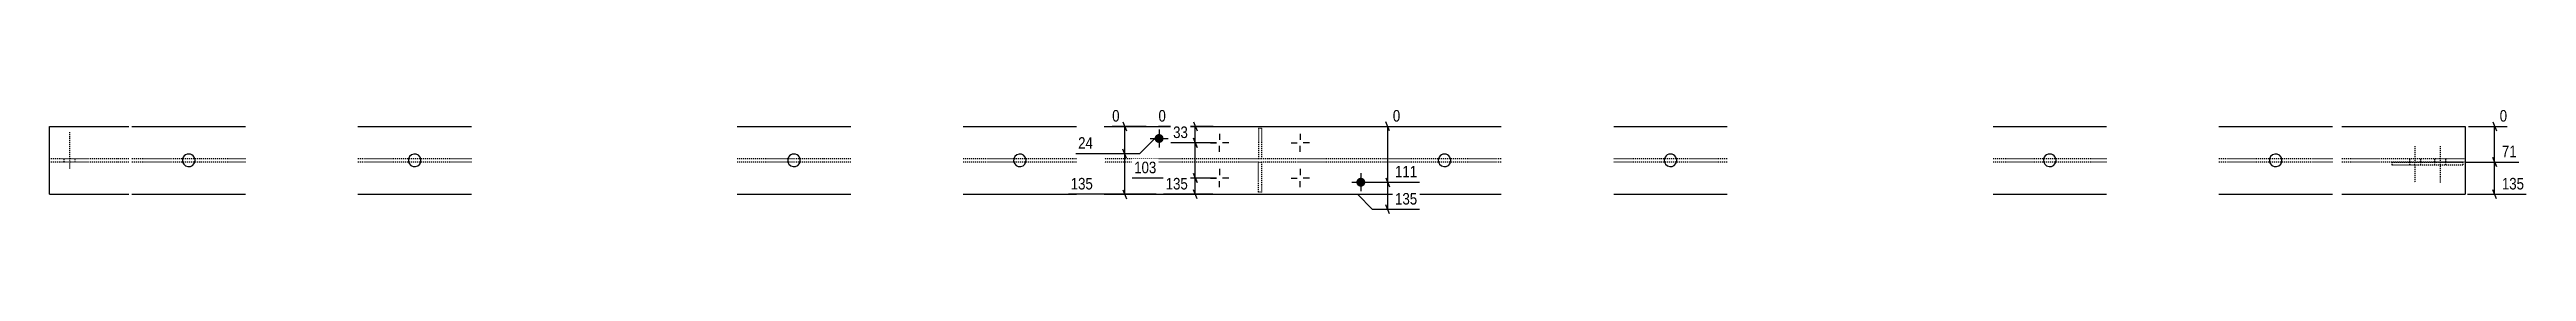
# Model space of a CAD drawing. Header units: millimetres. Extents: x 29 to 28898, y 10 to 1823.
# Drawn here: x 10552 to 15464, y 14 to 227 of the extents above; entities that cross this region are included whole.
import ezdxf

# ---------------------------------------------------------------- set-up
doc = ezdxf.new("R2010")
doc.units = ezdxf.units.MM
doc.linetypes.add('DXK_LINE_DOT2', pattern=[3.9198, 1.9599, -1.9599])
doc.layers.add('MÅLSÆTNING', color=7, linetype='Continuous')
doc.layers.add('STÅL', color=7, linetype='Continuous')
doc.styles.add('Arial Narrow', font='ARIALN.TTF', dxfattribs={"height": 0.2})

msp = doc.modelspace()

# ---------------------------------------------------------------- hatches: boundary and pattern name
at = {"layer": 'STÅL', "linetype": 'Continuous'}
for points in [[(12761.3, 164.4, -1), (12743.3, 164.4, -1)], [(13161.3, 77.4, -1), (13143.3, 77.4, -1)]]:
    msp.add_hatch(color=96, dxfattribs=at).paths.add_polyline_path(points)

# ---------------------------------------------------------------- linework, layer by layer
at = {"layer": 'MÅLSÆTNING', "color": 7, "linetype": 'Continuous'}
for p, q in [((12680.5, 197.4), (12687.7, 179.4)), ((12820.3, 197.4), (12827.5, 179.4)), ((13209.2, 179.4), (13202, 197.4)), ((12684.1, 134.4), (12684.1, 188.4)), ((12714.1, 134.4), (12744.1, 164.4)), ((12714.1, 134.4), (12744.1, 164.4)), ((12744.1, 164.4), (12746.3, 164.4)), ((12744.1, 164.4), (12746.3, 164.4)), ((12859.6, 188.4), (12751.1, 188.4)), ((12866.3, 155.7), (12775.7, 155.7)), ((12866.3, 155.7), (12775.7, 155.7)), ((12827.5, 146.7), (12820.3, 164.7)), ((12820.3, 164.7), (12827.5, 146.7)), ((12823.9, 155.7), (12823.9, 188.4)), ((12823.9, 85.7), (12823.9, 155.7)), ((13156.2, 188.4), (13230.5, 188.4)), ((13205.6, 77.4), (13205.6, 188.4)), ((15348.3, 188.4), (15425.1, 188.4)), ((12587.4, 134.4), (12714.1, 134.4)), ((12587.4, 134.4), (12714.1, 134.4)), ((12687.7, 125.4), (12680.5, 143.4)), ((12687.7, 125.4), (12680.5, 143.4)), ((12684.1, 53.4), (12684.1, 134.4)), ((15343.3, 117.6), (15448.5, 117.6)), ((15396.7, 126.6), (15403.9, 108.6)), ((15400.3, 53.4), (15400.3, 117.6)), ((12746.3, 53.4), (12572.8, 53.4)), ((12680.5, 62.4), (12687.7, 44.4)), ((12866.3, 85.7), (12698.7, 85.7)), ((12859.1, 53.4), (12761.1, 53.4)), ((12827.5, 76.7), (12820.3, 94.7)), ((12820.3, 94.7), (12827.5, 76.7)), ((12827.5, 44.4), (12820.3, 62.4)), ((12823.9, 53.4), (12823.9, 85.7)), ((13175.6, 23.4), (13145.6, 53.4)), ((13145.6, 53.4), (13190.4, 53.4)), ((13158.3, 77.4), (13268.5, 77.4)), ((13158.3, 77.4), (13268.5, 77.4)), ((13202, 86.4), (13209.2, 68.4)), ((13202, 86.4), (13209.2, 68.4)), ((13205.6, 23.4), (13205.6, 77.4)), ((15346.8, 53.4), (15463.1, 53.4)), ((15403.9, 44.4), (15396.7, 62.4)), ((13268.5, 23.4), (13175.6, 23.4)), ((13209.2, 14.4), (13202, 32.4))]:
    msp.add_line(p, q, dxfattribs=at)
at = {"layer": 'STÅL', "color": 2, "linetype": 'Continuous'}
for p, q in [((10552.3, 188.4), (10709.6, 188.4)), ((10552.3, 53.4), (10552.3, 188.4)), ((10715.8, 188.4), (10940.8, 188.4)), ((11163.8, 188.4), (11388.8, 188.4)), ((11915.8, 188.4), (12140.8, 188.4)), ((12363.8, 188.4), (12588.8, 188.4)), ((12643.3, 188.4), (13430.8, 188.4)), ((13653.8, 188.4), (13878.8, 188.4)), ((14405.8, 188.4), (14630.8, 188.4)), ((14853.8, 188.4), (15078.8, 188.4)), ((15097.3, 188.4), (15342.3, 188.4)), ((15342.3, 188.4), (15342.3, 53.4)), ((10552.3, 53.4), (10709.6, 53.4)), ((10715.8, 53.4), (10940.8, 53.4)), ((11163.8, 53.4), (11388.8, 53.4)), ((11915.8, 53.4), (12140.8, 53.4)), ((12363.8, 53.4), (12588.8, 53.4)), ((12643.3, 53.4), (13430.8, 53.4)), ((13653.8, 53.4), (13878.8, 53.4)), ((14405.8, 53.4), (14630.8, 53.4)), ((14853.8, 53.4), (15078.8, 53.4)), ((15097.3, 53.4), (15342.3, 53.4))]:
    msp.add_line(p, q, dxfattribs=at)
at = {"layer": 'STÅL', "color": 96, "linetype": 'DXK_LINE_DOT2'}
for p, q in [((10592.3, 104.6), (10592.3, 177.6)), ((15242.3, 149.2), (15242.3, 117.6)), ((15292.3, 149.2), (15292.3, 76.2)), ((10581.3, 117.6), (10581.3, 124.2)), ((10603.3, 117.6), (10603.3, 124.2)), ((15231.3, 124.2), (15231.3, 117.6)), ((15231.3, 117.6), (15231.3, 111.6)), ((15242.3, 111.6), (15242.3, 76.2)), ((15253.3, 124.2), (15253.3, 117.6)), ((15253.3, 117.6), (15253.3, 111.6)), ((15281.3, 124.2), (15281.3, 117.6)), ((15281.3, 117.6), (15281.3, 111.6)), ((15303.3, 124.2), (15303.3, 117.6)), ((15303.3, 117.6), (15303.3, 111.6))]:
    msp.add_line(p, q, dxfattribs=at)
at = {"layer": 'STÅL', "color": 96, "linetype": 'Continuous'}
for p, q in [((12734.3, 164.4), (12770.3, 164.4)), ((12752.3, 182.4), (12752.3, 146.4)), ((12854.3, 155.7), (12866.3, 155.7)), ((12872.3, 173.7), (12872.3, 161.7)), ((12872.3, 137.7), (12872.3, 149.7)), ((12890.3, 155.7), (12878.3, 155.7)), ((13014.3, 155.7), (13026.3, 155.7)), ((13032.3, 173.7), (13032.3, 161.7)), ((13032.3, 137.7), (13032.3, 149.7)), ((13050.3, 155.7), (13038.3, 155.7)), ((12872.3, 103.7), (12872.3, 91.7)), ((13032.3, 103.7), (13032.3, 91.7)), ((12854.3, 85.7), (12866.3, 85.7)), ((12872.3, 67.7), (12872.3, 79.7)), ((12890.3, 85.7), (12878.3, 85.7)), ((13014.3, 85.7), (13026.3, 85.7)), ((13032.3, 67.7), (13032.3, 79.7)), ((13050.3, 85.7), (13038.3, 85.7)), ((13134.3, 77.4), (13170.3, 77.4)), ((13152.3, 95.4), (13152.3, 59.4))]:
    msp.add_line(p, q, dxfattribs=at)
at = {"layer": 'STÅL', "color": 7, "linetype": 'DXK_LINE_DOT2'}
for p, q in [((12955.3, 184.2), (12949.3, 184.2)), ((12949.3, 184.2), (12949.3, 124.2)), ((12955.3, 184.2), (12955.3, 124.2)), ((10709.6, 124.2), (10552.3, 124.2)), ((10709.6, 117.6), (10552.3, 117.6)), ((10940.8, 124.2), (10715.8, 124.2)), ((10940.8, 117.6), (10715.8, 117.6)), ((11388.8, 124.2), (11163.8, 124.2)), ((11388.8, 117.6), (11163.8, 117.6)), ((12140.8, 124.2), (11915.8, 124.2)), ((12140.8, 117.6), (11915.8, 117.6)), ((12588.8, 124.2), (12363.8, 124.2)), ((12588.8, 117.6), (12363.8, 117.6)), ((12949.3, 124.2), (12643.3, 124.2)), ((12949.3, 117.6), (12643.3, 117.6)), ((12955.3, 124.2), (12949.3, 124.2)), ((12949.3, 57.6), (12949.3, 117.6)), ((12949.3, 117.6), (12955.3, 117.6)), ((13430.8, 124.2), (12955.3, 124.2)), ((12955.3, 117.6), (12955.3, 57.6)), ((13430.8, 117.6), (12955.3, 117.6)), ((13878.8, 124.2), (13653.8, 124.2)), ((13878.8, 117.6), (13653.8, 117.6)), ((14630.8, 124.2), (14405.8, 124.2)), ((14630.8, 117.6), (14405.8, 117.6)), ((15078.8, 124.2), (14853.8, 124.2)), ((15078.8, 117.6), (14853.8, 117.6)), ((15342.3, 124.2), (15097.3, 124.2)), ((15342.3, 117.6), (15097.3, 117.6)), ((15197.3, 117.6), (15337.3, 117.6)), ((15197.3, 111.6), (15197.3, 117.6)), ((15337.3, 111.6), (15197.3, 111.6)), ((15242.3, 111.6), (15242.3, 117.6)), ((15337.3, 117.6), (15337.3, 111.6)), ((12955.3, 57.6), (12949.3, 57.6))]:
    msp.add_line(p, q, dxfattribs=at)
at = {"layer": 'STÅL', "color": 2, "linetype": 'Continuous'}
for centre, start, end in [((10828.3, 120.9), 150.3737, 330.3737), ((10828.3, 120.9), 330.3737, 150.3737), ((11276.3, 120.9), 120.3737, 300.3737), ((11276.3, 120.9), 300.3737, 120.3737), ((12028.3, 120.9), 150.3737, 330.3737), ((12028.3, 120.9), 330.3737, 150.3737), ((12476.3, 120.9), 120.3737, 300.3737), ((12476.3, 120.9), 300.3737, 120.3737), ((13318.3, 120.9), 150.3737, 330.3737), ((13318.3, 120.9), 330.3737, 150.3737), ((13766.3, 120.9), 150.3737, 330.3737), ((13766.3, 120.9), 330.3737, 150.3737), ((14518.3, 120.9), 150.3737, 330.3737), ((14518.3, 120.9), 330.3737, 150.3737), ((14966.3, 120.9), 120.3737, 300.3737), ((14966.3, 120.9), 300.3737, 120.3737)]:
    msp.add_arc(centre, 12.5, start, end, dxfattribs=at)

# ---------------------------------------------------------------- next in the draw order: wipeouts: each hides what was drawn before it
at = {"color": 0, "linetype": 'Continuous'}
for points in [[(12770.5, 193.2), (12770.5, 226.8), (12746.3, 226.8), (12746.3, 193.2)], [(13235.3, 193.2), (13235.3, 226.8), (13211, 226.8), (13211, 193.2)], [(15448.9, 122.4), (15448.9, 156), (15410, 156), (15410, 122.4)], [(13268.9, 82.2), (13268.9, 115.8), (13215.4, 115.8), (13215.4, 82.2)], [(12674.3, 58.2), (12674.3, 91.8), (12572.3, 91.8), (12572.3, 58.2)], [(15463.5, 58.2), (15463.5, 91.8), (15410, 91.8), (15410, 58.2)]]:
    msp.add_wipeout(points, dxfattribs=at).dxf.layer = 'MÅLSÆTNING'

# ---------------------------------------------------------------- next in the draw order: linework, layer by layer
at = {"layer": 'MÅLSÆTNING', "color": 7, "linetype": 'Continuous'}
for p, q in [((15396.7, 197.4), (15403.9, 179.4)), ((12726.9, 188.4), (12659.3, 188.4)), ((15400.3, 117.6), (15400.3, 188.4)), ((15343.3, 117.6), (15448.5, 117.6)), ((15403.9, 108.6), (15396.7, 126.6)), ((12866.3, 85.7), (12698.7, 85.7))]:
    msp.add_line(p, q, dxfattribs=at)

# ---------------------------------------------------------------- next in the draw order: texts
at = {"layer": 'MÅLSÆTNING', "color": 3, "linetype": 'Continuous', "style": 'Arial Narrow'}
for s, height, p in [('0', 22.9, (12751.1, 198)), ('0', 22.9, (13215.8, 198)), ('71', 22.91, (15414.8, 127.2)), ('111', 22.91, (13220.2, 87)), ('135', 22.91, (12577.1, 63)), ('135', 22.91, (15414.8, 63))]:
    msp.add_text(s, height=height, dxfattribs=at).set_placement(p)

# ---------------------------------------------------------------- next in the draw order: wipeouts: each hides what was drawn before it
at = {"color": 0, "linetype": 'Continuous'}
msp.add_wipeout([(13268.9, 28.2), (13268.9, 61.8), (13215.4, 61.8), (13215.4, 28.2)], dxfattribs=at).dxf.layer = 'MÅLSÆTNING'

# ---------------------------------------------------------------- next in the draw order: texts
at = {"layer": 'MÅLSÆTNING', "color": 3, "linetype": 'Continuous', "style": 'Arial Narrow'}
msp.add_text('135', height=22.91, dxfattribs=at).set_placement((13220.2, 33))

# ---------------------------------------------------------------- next in the draw order: wipeouts: each hides what was drawn before it
at = {"color": 0, "linetype": 'Continuous'}
for points in [[(12678.7, 193.2), (12678.7, 226.8), (12654.5, 226.8), (12654.5, 193.2)], [(15429.9, 193.2), (15429.9, 226.8), (15405.7, 226.8), (15405.7, 193.2)], [(12814.1, 160.5), (12814.1, 194.1), (12775.3, 194.1), (12775.3, 160.5)]]:
    msp.add_wipeout(points, dxfattribs=at).dxf.layer = 'MÅLSÆTNING'

# ---------------------------------------------------------------- next in the draw order: texts
at = {"layer": 'MÅLSÆTNING', "color": 3, "linetype": 'Continuous', "style": 'Arial Narrow'}
for s, height, p in [('0', 22.9, (12659.3, 198)), ('0', 22.9, (15410.5, 198)), ('33', 22.91, (12780.1, 165.3))]:
    msp.add_text(s, height=height, dxfattribs=at).set_placement(p)

# ---------------------------------------------------------------- next in the draw order: wipeouts: each hides what was drawn before it
at = {"color": 0, "linetype": 'Continuous'}
msp.add_wipeout([(12674.3, 139.2), (12674.3, 172.8), (12587, 172.8), (12587, 139.2)], dxfattribs=at).dxf.layer = 'MÅLSÆTNING'

# ---------------------------------------------------------------- next in the draw order: texts
at = {"layer": 'MÅLSÆTNING', "color": 3, "linetype": 'Continuous', "style": 'Arial Narrow'}
msp.add_text('24', height=22.91, dxfattribs=at).set_placement((12591.8, 144))

# ---------------------------------------------------------------- next in the draw order: wipeouts: each hides what was drawn before it
at = {"color": 0, "linetype": 'Continuous'}
msp.add_wipeout([(12751.7, 90.5), (12751.7, 124.1), (12698.2, 124.1), (12698.2, 90.5)], dxfattribs=at).dxf.layer = 'MÅLSÆTNING'

# ---------------------------------------------------------------- next in the draw order: wipeouts: each hides what was drawn before it
msp.add_wipeout([(12814.1, 58.2), (12814.1, 91.8), (12760.6, 91.8), (12760.6, 58.2)], dxfattribs=at).dxf.layer = 'MÅLSÆTNING'

# ---------------------------------------------------------------- next in the draw order: texts
at = {"layer": 'MÅLSÆTNING', "color": 3, "linetype": 'Continuous', "style": 'Arial Narrow'}
for s, p in [('103', (12703, 95.3)), ('135', (12765.4, 63))]:
    msp.add_text(s, height=22.91, dxfattribs=at).set_placement(p)

doc.saveas('drawing.dxf')
